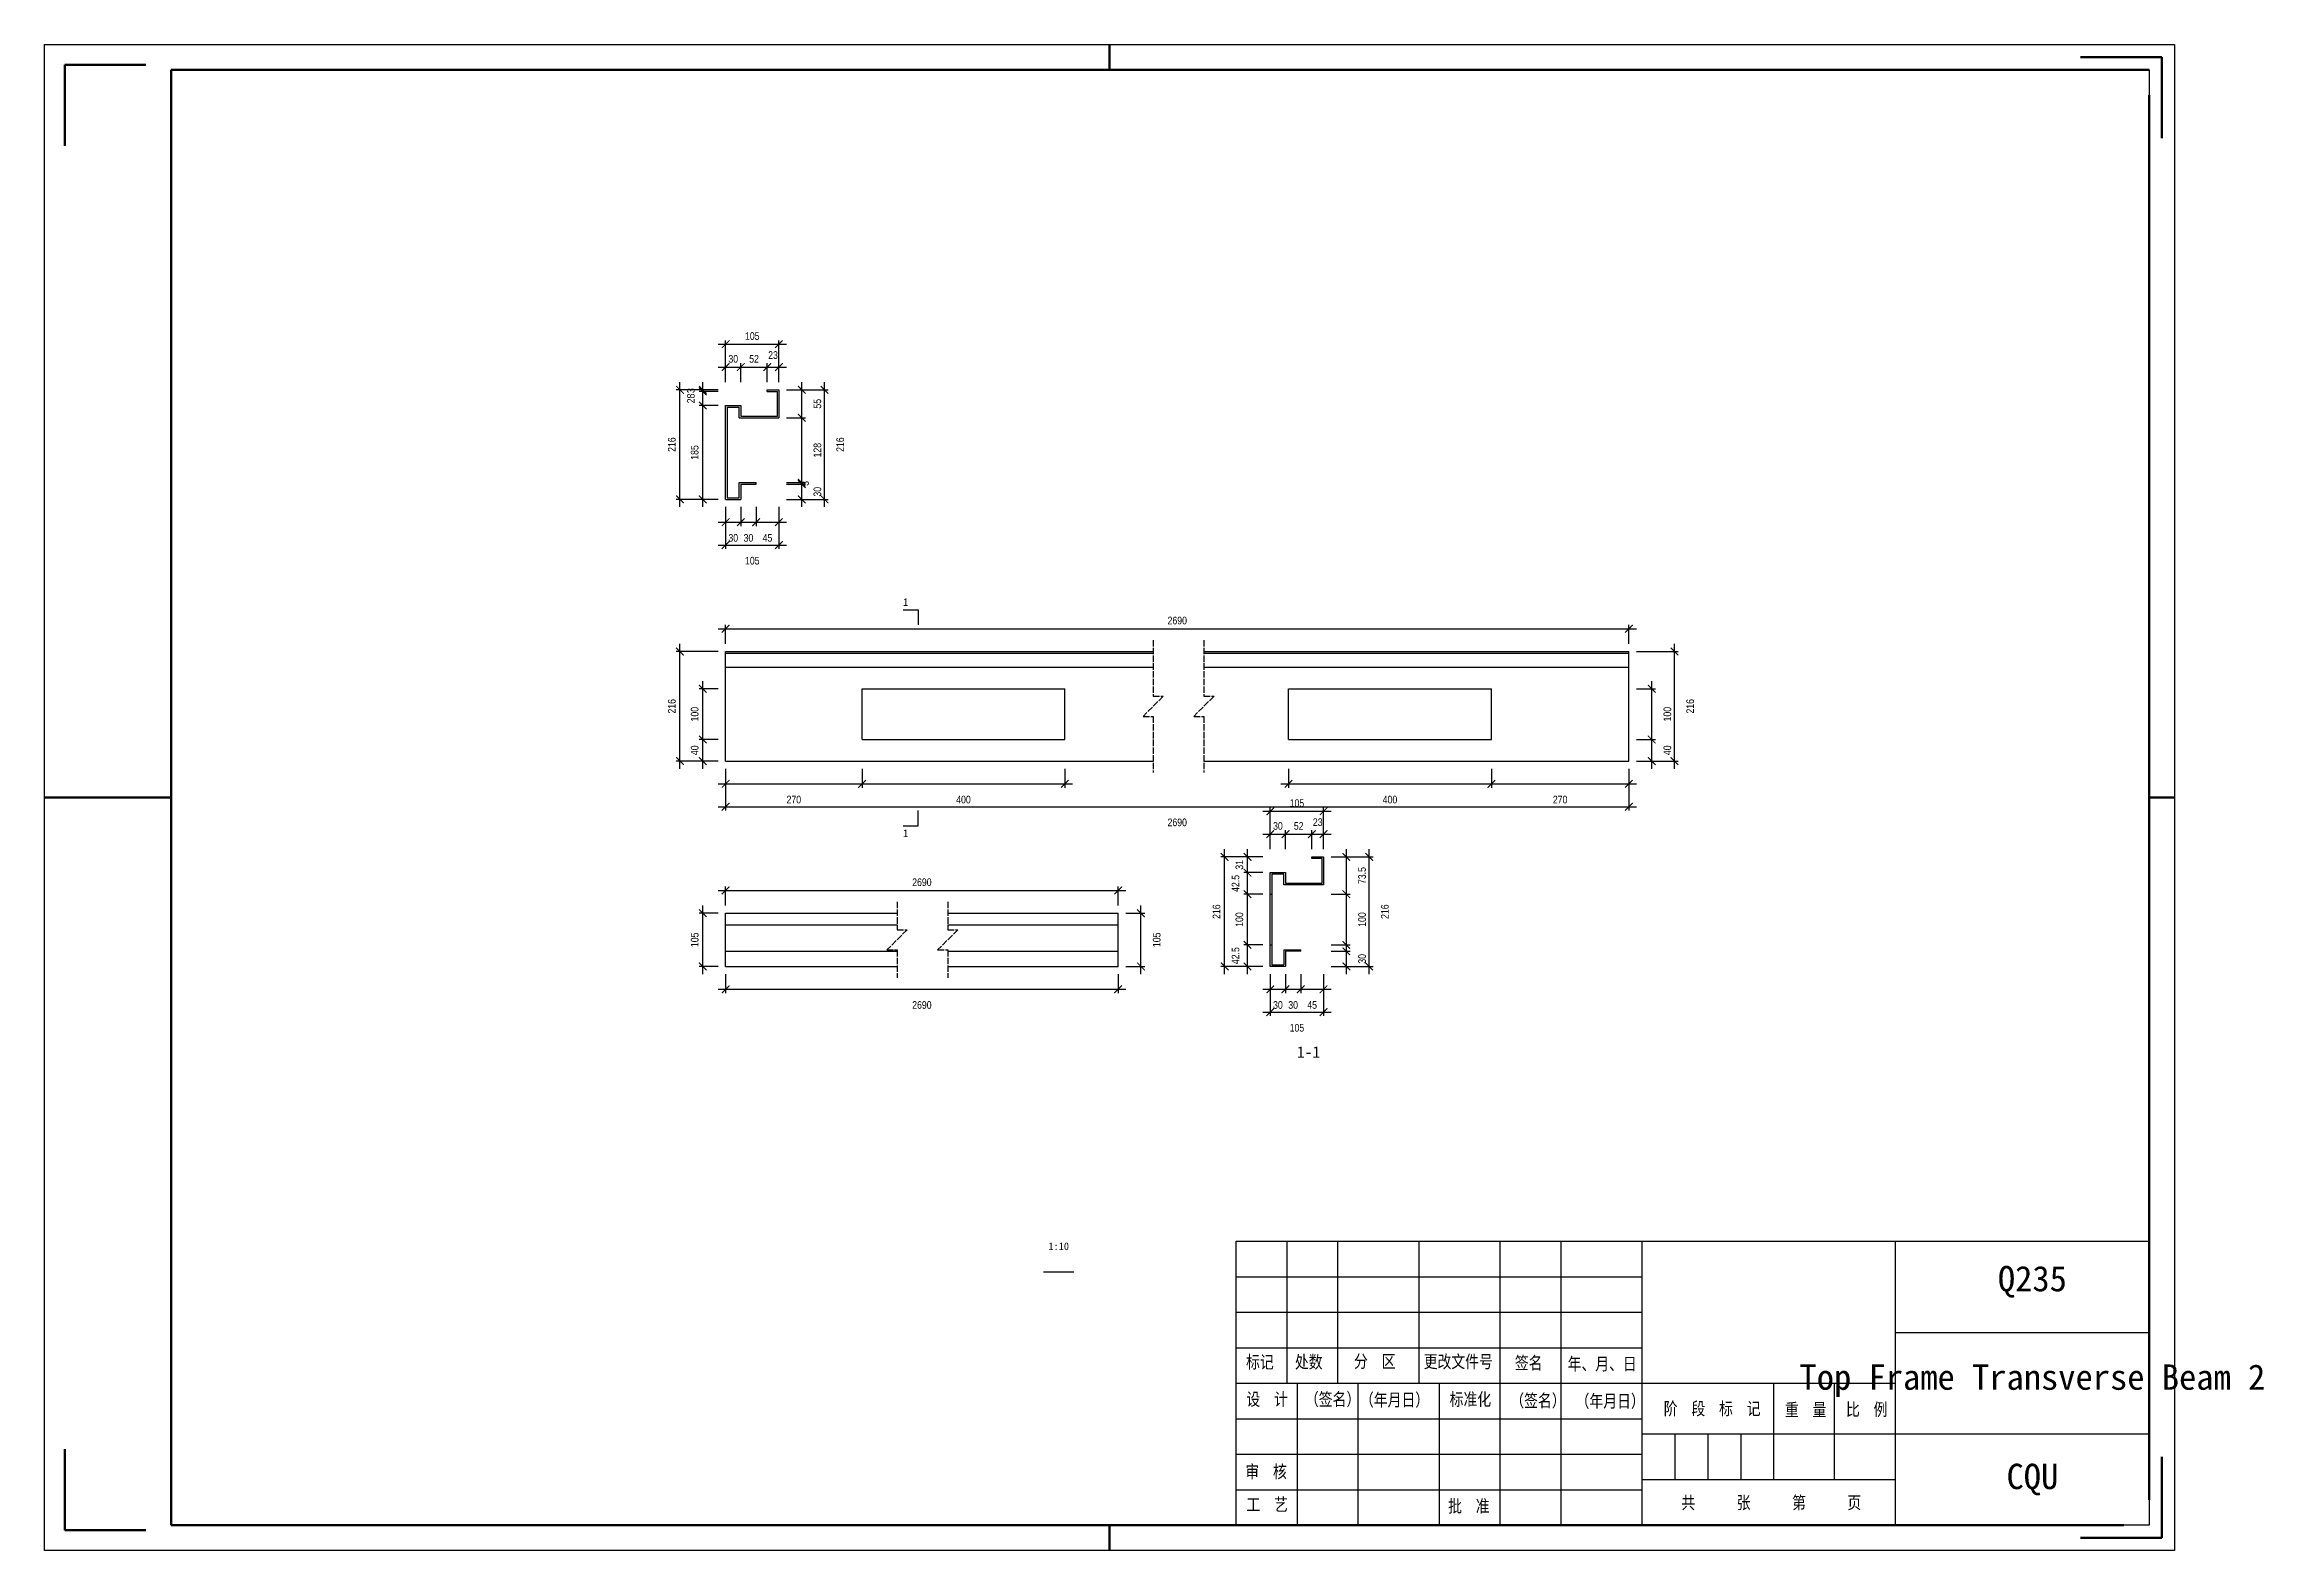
# Model space of a CAD drawing. Header units: millimetres. Extents: x 0 to 1925, y 0 to 4345.
# Drawn here: x 1470 to 1907.6, y 1835 to 2132 of the extents above; entities that cross this region are included whole.
import ezdxf

# ---------------------------------------------------------------- set-up
doc = ezdxf.new("R2010")
doc.units = ezdxf.units.MM
doc.linetypes.add('DASHED', pattern=[1.524, 1.27, -0.254])
doc.layers.add('总内框线', color=7, linetype='Continuous', lineweight=50)
doc.layers.add('总外框线', color=7, linetype='Continuous', lineweight=30)
doc.styles.add('OpenSansCondensed-Light', font='OpenSansCondensed-Light.ttf')
doc.styles.add('陈杰（2）', font='gbenor.shx', dxfattribs={"width": 0.8, "bigfont": 'gbcbig.shx'})
doc.dimstyles.new('EZDXF', dxfattribs={"dimtxt": 0.25, "dimasz": 0.175, "dimexe": 0.375, "dimexo": 0.125, "dimgap": 0.1, "dimtad": 1, "dimlfac": 100, "dimzin": 12, "dimdsep": 46, "dimtxsty": 'OpenSansCondensed-Light', "dimblk": 'ARCHTICK', "dimcen": 2.5, "dimazin": 3, "dimtfac": 0.5, "dimtmove": 2, "dimatfit": 3, "dimarcsym": 0})

msp = doc.modelspace()

# ---------------------------------------------------------------- texts
for s, height, p in [('1', 1.5, (1639.32014, 2021.28373)), ('1', 1.5, (1639.32014, 1975.68373)), ('1-1', 2.25, (1716.97901, 1932.18373))]:
    msp.add_text(s, height=height).set_placement(p)
at = {"attachment_point": 5}
for s, insert, char_height in [('1:10', (1670, 1895), 1.5), ('Q235', (1862, 1888), 5), ('Top Frame Transverse Beam 2', (1862, 1868.5), 5), ('CQU', (1862, 1849), 5)]:
    msp.add_mtext(s, dxfattribs=dict(at, insert=insert, char_height=char_height))
at = {"char_height": 2.5, "width": 93.0192856, "attachment_point": 1, "style": '陈杰（2）'}
for s, insert in [('{\\fSimSun|b0|i0|c134|p2;标记}', (1706.95482, 1873.44053)), ('{\\fSimSun|b0|i0|c134|p2;处数}', (1716.57596, 1873.45543)), ('{\\fSimSun|b0|i0|c134|p2;分\u3000区}', (1728.23692, 1873.57959)), ('{\\fSimSun|b0|i0|c134|p2;更改文件号}', (1741.97169, 1873.52496)), ('{\\fSimSun|b0|i0|c134|p2;签名}', (1759.95608, 1873.2667)), ('{\\fSimSun|b0|i0|c134|p2;年、月、日}', (1770.35064, 1873.07301)), ('{\\fSimSun|b0|i0|c134|p2;设\u3000计}', (1707.01432, 1866.10007)), ('{\\fSimSun|b0|i0|c134|p2;（签名）}', (1718.55629, 1866.10007)), ('{\\fSimSun|b0|i0|c134|p2;\u3000（年月日）}', (1726.68156, 1865.98584)), ('{\\fSimSun|b0|i0|c134|p2;标准化}', (1747.08823, 1866.08517)), ('{\\fSimSun|b0|i0|c134|p2;（签名）}', (1759.05516, 1865.83685)), ('{\\fSimSun|b0|i0|c134|p2;（年月日）}', (1771.923, 1865.73752)), ('{\\fSimSun|b0|i0|c134|p2;阶\u3000段\u3000标\u3000记}', (1789.30395, 1864.25254)), ('{\\fSimSun|b0|i0|c134|p2;重\u3000量}', (1813.18681, 1864.02408)), ('{\\fSimSun|b0|i0|c134|p2;比\u3000例}', (1825.23873, 1864.09361)), ('{\\fSimSun|b0|i0|c134|p2;审\u3000核}', (1706.81034, 1851.83138)), ('{\\fSimSun|b0|i0|c134|p2;工\u3000艺}', (1707.01432, 1845.34515)), ('{\\fSimSun|b0|i0|c134|p2;批\u3000准}', (1746.78226, 1845.0273)), ('{\\fSimSun|b0|i0|c134|p2;共\u3000\u3000\u3000张\u3000\u3000\u3000第\u3000\u3000\u3000页}', (1792.79713, 1845.72757))]:
    msp.add_mtext(s, dxfattribs=dict(at, insert=insert))

# ---------------------------------------------------------------- blocks, each defined once
blk = doc.blocks.new('_ARCHTICK')
at = {"color": 0, "linetype": 'ByBlock', "const_width": 0.15}
blk.add_lwpolyline([(-0.5, -0.5), (0.5, 0.5)], dxfattribs=at)
blk = doc.blocks.new('*D600')
at = {"transparency": 16777216}
for p, q in [((1710.23, 1971.78), (1706.48, 1971.78)), ((1707.23, 1967.18), (1707.23, 1973.28)), ((1710.23, 1968.68), (1706.48, 1968.68))]:
    blk.add_line(p, q, dxfattribs=at)
at = {"layer": 'Defpoints', "transparency": 16777216}
for p in [(1711.73, 1971.78), (1707.23, 1968.68), (1711.73, 1968.68)]:
    blk.add_point(p, dxfattribs=at)
at = {"transparency": 16777216, "xscale": 1.5, "yscale": 1.5}
for p, rotation in [((1707.23, 1971.78), 270), ((1707.23, 1968.68), 90)]:
    blk.add_blockref('_ARCHTICK', p, dxfattribs=dict(at, rotation=rotation))
at = {"transparency": 16777216, "insert": (1705.63, 1970.23), "char_height": 1.5, "attachment_point": 5, "rotation": 90, "style": 'OpenSansCondensed-Light'}
blk.add_mtext('31', dxfattribs=at)

# ---------------------------------------------------------------- dimensions: what is measured, and where the dimension line sits
for base, p1, p2, location, text, override in [((1604.32901, 2072.88373), (1604.32901, 2063.88373), (1614.82901, 2063.88373), (1609.57901, 2074.48373), '105', {"dimtxt": 1.5, "dimasz": 1.5, "dimexe": 0.75, "dimexo": 1.5, "dimtad": 1, "dimlfac": 10, "dimblk": 'ARCHTICK', "dimsah": 0, "dimtsz": 0, "dimdle": 1.5, "dimtmove": 2}), ((1604.32901, 2033.28373), (1604.32901, 2042.28373), (1614.82901, 2042.28373), (1609.57901, 2030.18373), '105', {"dimtxt": 1.5, "dimasz": 1.5, "dimexe": 0.75, "dimexo": 1.5, "dimtad": 4, "dimlfac": 10, "dimblk": 'ARCHTICK', "dimsah": 0, "dimtsz": 0, "dimdle": 1.5, "dimtmove": 2}), ((1604.32901, 2016.78373), (1604.32901, 2012.28373), (1782.42901, 2012.28373), (1693.37901, 2018.38373), '2690', {"dimtxt": 1.5, "dimasz": 1.5, "dimexe": 0.75, "dimexo": 1.5, "dimtad": 1, "dimlfac": 10, "dimblk": 'ARCHTICK', "dimsah": 0, "dimtsz": 0, "dimdle": 1.5, "dimtmove": 2}), ((1604.32901, 1986.18373), (1604.32901, 1990.68373), (1631.22901, 1990.68373), (1617.77901, 1983.08373), '270', {"dimtxt": 1.5, "dimasz": 1.5, "dimexe": 0.75, "dimexo": 1.5, "dimtad": 4, "dimlfac": 10, "dimblk": 'ARCHTICK', "dimsah": 0, "dimtsz": 0, "dimdle": 1.5, "dimtmove": 2}), ((1604.32901, 1981.68373), (1604.32901, 1990.68373), (1782.42901, 1990.68373), (1693.37901, 1978.58373), '2690', {"dimtxt": 1.5, "dimasz": 1.5, "dimexe": 0.75, "dimexo": 1.5, "dimtad": 4, "dimlfac": 10, "dimblk": 'ARCHTICK', "dimsah": 0, "dimtsz": 0, "dimdle": 1.5, "dimtmove": 2}), ((1755.32901, 1986.18373), (1755.32901, 1990.68373), (1782.42901, 1990.68373), (1768.87901, 1983.08373), '270', {"dimtxt": 1.5, "dimasz": 1.5, "dimexe": 0.75, "dimexo": 1.5, "dimtad": 4, "dimlfac": 10, "dimblk": 'ARCHTICK', "dimsah": 0, "dimtsz": 0, "dimdle": 1.5, "dimtmove": 2}), ((1604.32901, 1965.18373), (1604.32901, 1960.68373), (1681.72901, 1960.68373), (1643.02901, 1966.78373), '2690', {"dimtxt": 1.5, "dimasz": 1.5, "dimexe": 0.75, "dimexo": 1.5, "dimtad": 1, "dimlfac": 10, "dimblk": 'ARCHTICK', "dimsah": 0, "dimtsz": 0, "dimdle": 1.5, "dimtmove": 2}), ((1604.32901, 1945.68373), (1604.32901, 1950.18373), (1681.72901, 1950.18373), (1643.02901, 1942.58373), '2690', {"dimtxt": 1.5, "dimasz": 1.5, "dimexe": 0.75, "dimexo": 1.5, "dimtad": 4, "dimlfac": 10, "dimblk": 'ARCHTICK', "dimsah": 0, "dimtsz": 0, "dimdle": 1.5, "dimtmove": 2})]:
    msp.add_linear_dim(base=base, p1=p1, p2=p2, location=location, text=text, dimstyle='EZDXF', override=override).render()
for base, p1, p2, location, override in [((1604.32901, 2068.38373), (1604.32901, 2063.88373), (1607.32901, 2063.88373), (1605.82901, 2069.98373), {"dimtxt": 1.5, "dimasz": 1.5, "dimexe": 0.75, "dimexo": 1.5, "dimtad": 1, "dimlfac": 10, "dimblk": 'ARCHTICK', "dimsah": 0, "dimtsz": 0, "dimdle": 1.5, "dimtmove": 2}), ((1607.32901, 2068.38373), (1607.32901, 2063.88373), (1612.52901, 2063.88373), (1609.92901, 2069.98373), {"dimtxt": 1.5, "dimasz": 1.5, "dimexe": 0.75, "dimexo": 1.5, "dimtad": 1, "dimlfac": 10, "dimblk": 'ARCHTICK', "dimsah": 0, "dimtsz": 0, "dimdle": 1.5, "dimtmove": 2}), ((1612.52901, 2068.38373), (1612.52901, 2063.88373), (1614.82901, 2063.88373), (1613.67901, 2070.73373), {"dimtxt": 1.5, "dimasz": 1.5, "dimexe": 0.75, "dimexo": 1.5, "dimtad": 1, "dimlfac": 10, "dimblk": 'ARCHTICK', "dimsah": 0, "dimtsz": 0, "dimdle": 1.5, "dimtmove": 2}), ((1604.32901, 2037.78373), (1604.32901, 2042.28373), (1607.32901, 2042.28373), (1605.82901, 2034.68373), {"dimtxt": 1.5, "dimasz": 1.5, "dimexe": 0.75, "dimexo": 1.5, "dimtad": 4, "dimlfac": 10, "dimblk": 'ARCHTICK', "dimsah": 0, "dimtsz": 0, "dimdle": 1.5, "dimtmove": 2}), ((1607.32901, 2037.78373), (1607.32901, 2042.28373), (1610.32901, 2042.28373), (1608.82901, 2034.68373), {"dimtxt": 1.5, "dimasz": 1.5, "dimexe": 0.75, "dimexo": 1.5, "dimtad": 4, "dimlfac": 10, "dimblk": 'ARCHTICK', "dimsah": 0, "dimtsz": 0, "dimdle": 1.5, "dimtmove": 2}), ((1610.32901, 2037.78373), (1610.32901, 2042.28373), (1614.82901, 2042.28373), (1612.57901, 2034.68373), {"dimtxt": 1.5, "dimasz": 1.5, "dimexe": 0.75, "dimexo": 1.5, "dimtad": 4, "dimlfac": 10, "dimblk": 'ARCHTICK', "dimsah": 0, "dimtsz": 0, "dimdle": 1.5, "dimtmove": 2}), ((1631.22901, 1986.18373), (1631.22901, 1990.68373), (1671.22901, 1990.68373), (1651.22901, 1983.08373), {"dimtxt": 1.5, "dimasz": 1.5, "dimexe": 0.75, "dimexo": 1.5, "dimtad": 4, "dimlfac": 10, "dimblk": 'ARCHTICK', "dimsah": 0, "dimtsz": 0, "dimdle": 1.5, "dimtmove": 2}), ((1715.32901, 1986.18373), (1715.32901, 1990.68373), (1755.32901, 1990.68373), (1735.32901, 1983.08373), {"dimtxt": 1.5, "dimasz": 1.5, "dimexe": 0.75, "dimexo": 1.5, "dimtad": 4, "dimlfac": 10, "dimblk": 'ARCHTICK', "dimsah": 0, "dimtsz": 0, "dimdle": 1.5, "dimtmove": 2}), ((1711.72901, 1980.78373), (1711.72901, 1971.78373), (1722.22901, 1971.78373), (1716.97901, 1982.38373), {"dimtxt": 1.5, "dimasz": 1.5, "dimexe": 0.75, "dimexo": 1.5, "dimtad": 1, "dimlfac": 10, "dimblk": 'ARCHTICK', "dimsah": 0, "dimtsz": 0, "dimdle": 1.5, "dimtmove": 2}), ((1711.72901, 1976.28373), (1711.72901, 1971.78373), (1714.72901, 1971.78373), (1713.22901, 1977.88373), {"dimtxt": 1.5, "dimasz": 1.5, "dimexe": 0.75, "dimexo": 1.5, "dimtad": 1, "dimlfac": 10, "dimblk": 'ARCHTICK', "dimsah": 0, "dimtsz": 0, "dimdle": 1.5, "dimtmove": 2}), ((1714.72901, 1976.28373), (1714.72901, 1971.78373), (1719.92901, 1971.78373), (1717.32901, 1977.88373), {"dimtxt": 1.5, "dimasz": 1.5, "dimexe": 0.75, "dimexo": 1.5, "dimtad": 1, "dimlfac": 10, "dimblk": 'ARCHTICK', "dimsah": 0, "dimtsz": 0, "dimdle": 1.5, "dimtmove": 2}), ((1719.92901, 1976.28373), (1719.92901, 1971.78373), (1722.22901, 1971.78373), (1721.07901, 1978.63373), {"dimtxt": 1.5, "dimasz": 1.5, "dimexe": 0.75, "dimexo": 1.5, "dimtad": 1, "dimlfac": 10, "dimblk": 'ARCHTICK', "dimsah": 0, "dimtsz": 0, "dimdle": 1.5, "dimtmove": 2}), ((1711.72901, 1945.68373), (1711.72901, 1950.18373), (1714.72901, 1950.18373), (1713.22901, 1942.58373), {"dimtxt": 1.5, "dimasz": 1.5, "dimexe": 0.75, "dimexo": 1.5, "dimtad": 4, "dimlfac": 10, "dimblk": 'ARCHTICK', "dimsah": 0, "dimtsz": 0, "dimdle": 1.5, "dimtmove": 2}), ((1711.72901, 1941.18373), (1711.72901, 1950.18373), (1722.22901, 1950.18373), (1716.97901, 1938.08373), {"dimtxt": 1.5, "dimasz": 1.5, "dimexe": 0.75, "dimexo": 1.5, "dimtad": 4, "dimlfac": 10, "dimblk": 'ARCHTICK', "dimsah": 0, "dimtsz": 0, "dimdle": 1.5, "dimtmove": 2}), ((1714.72901, 1945.68373), (1714.72901, 1950.18373), (1717.72901, 1950.18373), (1716.22901, 1942.58373), {"dimtxt": 1.5, "dimasz": 1.5, "dimexe": 0.75, "dimexo": 1.5, "dimtad": 4, "dimlfac": 10, "dimblk": 'ARCHTICK', "dimsah": 0, "dimtsz": 0, "dimdle": 1.5, "dimtmove": 2}), ((1717.72901, 1945.68373), (1717.72901, 1950.18373), (1722.22901, 1950.18373), (1719.97901, 1942.58373), {"dimtxt": 1.5, "dimasz": 1.5, "dimexe": 0.75, "dimexo": 1.5, "dimtad": 4, "dimlfac": 10, "dimblk": 'ARCHTICK', "dimsah": 0, "dimtsz": 0, "dimdle": 1.5, "dimtmove": 2})]:
    msp.add_linear_dim(base=base, p1=p1, p2=p2, location=location, dimstyle='EZDXF', override=override).render()
for base, p1, p2, location, text, override in [((1595.32901, 2042.28373), (1604.32901, 2042.28373), (1604.32901, 2063.88373), (1593.72901, 2053.08373), '216', {"dimtxt": 1.5, "dimasz": 1.5, "dimexe": 0.75, "dimexo": 1.5, "dimtad": 1, "dimlfac": 10, "dimblk": 'ARCHTICK', "dimsah": 0, "dimtsz": 0, "dimdle": 1.5, "dimtmove": 2}), ((1623.82901, 2042.28373), (1614.82901, 2042.28373), (1614.82901, 2063.88373), (1626.92901, 2053.08373), '216', {"dimtxt": 1.5, "dimasz": 1.5, "dimexe": 0.75, "dimexo": 1.5, "dimtad": 4, "dimlfac": 10, "dimblk": 'ARCHTICK', "dimsah": 0, "dimtsz": 0, "dimdle": 1.5, "dimtmove": 2}), ((1595.32901, 1990.68373), (1604.32901, 1990.68373), (1604.32901, 2012.28373), (1593.72901, 2001.48373), '216', {"dimtxt": 1.5, "dimasz": 1.5, "dimexe": 0.75, "dimexo": 1.5, "dimtad": 1, "dimlfac": 10, "dimblk": 'ARCHTICK', "dimsah": 0, "dimtsz": 0, "dimdle": 1.5, "dimtmove": 2}), ((1791.42901, 1990.68373), (1782.42901, 1990.68373), (1782.42901, 2012.28373), (1794.52901, 2001.48373), '216', {"dimtxt": 1.5, "dimasz": 1.5, "dimexe": 0.75, "dimexo": 1.5, "dimtad": 4, "dimlfac": 10, "dimblk": 'ARCHTICK', "dimsah": 0, "dimtsz": 0, "dimdle": 1.5, "dimtmove": 2}), ((1599.82901, 1990.68373), (1604.32901, 1990.68373), (1604.32901, 1994.93373), (1598.22901, 1992.80873), '40', {"dimtxt": 1.5, "dimasz": 1.5, "dimexe": 0.75, "dimexo": 1.5, "dimtad": 1, "dimlfac": 10, "dimblk": 'ARCHTICK', "dimsah": 0, "dimtsz": 0, "dimdle": 1.5, "dimtmove": 2}), ((1786.92901, 1990.68373), (1782.42901, 1990.68373), (1782.42901, 1994.93373), (1790.02901, 1992.80873), '40', {"dimtxt": 1.5, "dimasz": 1.5, "dimexe": 0.75, "dimexo": 1.5, "dimtad": 4, "dimlfac": 10, "dimblk": 'ARCHTICK', "dimsah": 0, "dimtsz": 0, "dimdle": 1.5, "dimtmove": 2}), ((1599.82901, 1950.18373), (1604.32901, 1950.18373), (1604.32901, 1960.68373), (1598.22901, 1955.43373), '105', {"dimtxt": 1.5, "dimasz": 1.5, "dimexe": 0.75, "dimexo": 1.5, "dimtad": 1, "dimlfac": 10, "dimblk": 'ARCHTICK', "dimsah": 0, "dimtsz": 0, "dimdle": 1.5, "dimtmove": 2}), ((1686.22901, 1950.18373), (1681.72901, 1950.18373), (1681.72901, 1960.68373), (1689.32901, 1955.43373), '105', {"dimtxt": 1.5, "dimasz": 1.5, "dimexe": 0.75, "dimexo": 1.5, "dimtad": 4, "dimlfac": 10, "dimblk": 'ARCHTICK', "dimsah": 0, "dimtsz": 0, "dimdle": 1.5, "dimtmove": 2})]:
    msp.add_linear_dim(base=base, p1=p1, p2=p2, angle=90, location=location, text=text, dimstyle='EZDXF', override=override).render()
for base, p1, p2, location, override in [((1599.82901, 2063.58373), (1604.32901, 2063.58373), (1604.32901, 2063.88373), (1597.47901, 2063.73373), {"dimtxt": 1.5, "dimasz": 1.5, "dimexe": 0.75, "dimexo": 1.5, "dimtad": 1, "dimlfac": 10, "dimblk": 'ARCHTICK', "dimsah": 0, "dimtsz": 0, "dimdle": 1.5, "dimtmove": 2}), ((1599.82901, 2060.78373), (1604.32901, 2060.78373), (1604.32901, 2063.58373), (1597.47901, 2062.18373), {"dimtxt": 1.5, "dimasz": 1.5, "dimexe": 0.75, "dimexo": 1.5, "dimtad": 1, "dimlfac": 10, "dimblk": 'ARCHTICK', "dimsah": 0, "dimtsz": 0, "dimdle": 1.5, "dimtmove": 2}), ((1599.82901, 2042.28373), (1604.32901, 2042.28373), (1604.32901, 2060.78373), (1598.22901, 2051.53373), {"dimtxt": 1.5, "dimasz": 1.5, "dimexe": 0.75, "dimexo": 1.5, "dimtad": 1, "dimlfac": 10, "dimblk": 'ARCHTICK', "dimsah": 0, "dimtsz": 0, "dimdle": 1.5, "dimtmove": 2}), ((1619.32901, 2058.38373), (1614.82901, 2058.38373), (1614.82901, 2063.88373), (1622.42901, 2061.13373), {"dimtxt": 1.5, "dimasz": 1.5, "dimexe": 0.75, "dimexo": 1.5, "dimtad": 4, "dimlfac": 10, "dimblk": 'ARCHTICK', "dimsah": 0, "dimtsz": 0, "dimdle": 1.5, "dimtmove": 2}), ((1619.32901, 2045.58373), (1614.82901, 2045.58373), (1614.82901, 2058.38373), (1622.42901, 2051.98373), {"dimtxt": 1.5, "dimasz": 1.5, "dimexe": 0.75, "dimexo": 1.5, "dimtad": 4, "dimlfac": 10, "dimblk": 'ARCHTICK', "dimsah": 0, "dimtsz": 0, "dimdle": 1.5, "dimtmove": 2}), ((1619.32901, 2045.28373), (1614.82901, 2045.28373), (1614.82901, 2045.58373), (1619.97901, 2045.43373), {"dimtxt": 1.5, "dimasz": 1.5, "dimexe": 0.75, "dimexo": 1.5, "dimtad": 4, "dimlfac": 10, "dimblk": 'ARCHTICK', "dimsah": 0, "dimtsz": 0, "dimdle": 1.5, "dimtmove": 2}), ((1619.32901, 2042.28373), (1614.82901, 2042.28373), (1614.82901, 2045.28373), (1622.42901, 2043.78373), {"dimtxt": 1.5, "dimasz": 1.5, "dimexe": 0.75, "dimexo": 1.5, "dimtad": 4, "dimlfac": 10, "dimblk": 'ARCHTICK', "dimsah": 0, "dimtsz": 0, "dimdle": 1.5, "dimtmove": 2}), ((1599.82901, 1994.93373), (1604.32901, 1994.93373), (1604.32901, 2004.93373), (1598.22901, 1999.93373), {"dimtxt": 1.5, "dimasz": 1.5, "dimexe": 0.75, "dimexo": 1.5, "dimtad": 1, "dimlfac": 10, "dimblk": 'ARCHTICK', "dimsah": 0, "dimtsz": 0, "dimdle": 1.5, "dimtmove": 2}), ((1786.92901, 1994.93373), (1782.42901, 1994.93373), (1782.42901, 2004.93373), (1790.02901, 1999.93373), {"dimtxt": 1.5, "dimasz": 1.5, "dimexe": 0.75, "dimexo": 1.5, "dimtad": 4, "dimlfac": 10, "dimblk": 'ARCHTICK', "dimsah": 0, "dimtsz": 0, "dimdle": 1.5, "dimtmove": 2}), ((1702.72901, 1950.18373), (1711.72901, 1950.18373), (1711.72901, 1971.78373), (1701.12901, 1960.98373), {"dimtxt": 1.5, "dimasz": 1.5, "dimexe": 0.75, "dimexo": 1.5, "dimtad": 1, "dimlfac": 10, "dimblk": 'ARCHTICK', "dimsah": 0, "dimtsz": 0, "dimdle": 1.5, "dimtmove": 2}), ((1707.22901, 1964.43373), (1711.72901, 1964.43373), (1711.72901, 1968.68373), (1704.87901, 1966.55873), {"dimtxt": 1.5, "dimasz": 1.5, "dimexe": 0.75, "dimexo": 1.5, "dimtad": 1, "dimlfac": 10, "dimblk": 'ARCHTICK', "dimsah": 0, "dimtsz": 0, "dimdle": 1.5, "dimtmove": 2}), ((1726.72901, 1964.43373), (1722.22901, 1964.43373), (1722.22901, 1971.78373), (1729.82901, 1968.10873), {"dimtxt": 1.5, "dimasz": 1.5, "dimexe": 0.75, "dimexo": 1.5, "dimtad": 4, "dimlfac": 10, "dimblk": 'ARCHTICK', "dimsah": 0, "dimtsz": 0, "dimdle": 1.5, "dimtmove": 2}), ((1731.22901, 1950.18373), (1722.22901, 1950.18373), (1722.22901, 1971.78373), (1734.32901, 1960.98373), {"dimtxt": 1.5, "dimasz": 1.5, "dimexe": 0.75, "dimexo": 1.5, "dimtad": 4, "dimlfac": 10, "dimblk": 'ARCHTICK', "dimsah": 0, "dimtsz": 0, "dimdle": 1.5, "dimtmove": 2}), ((1707.22901, 1954.43373), (1711.72901, 1954.43373), (1711.72901, 1964.43373), (1705.62901, 1959.43373), {"dimtxt": 1.5, "dimasz": 1.5, "dimexe": 0.75, "dimexo": 1.5, "dimtad": 1, "dimlfac": 10, "dimblk": 'ARCHTICK', "dimsah": 0, "dimtsz": 0, "dimdle": 1.5, "dimtmove": 2}), ((1726.72901, 1954.43373), (1722.22901, 1954.43373), (1722.22901, 1964.43373), (1729.82901, 1959.43373), {"dimtxt": 1.5, "dimasz": 1.5, "dimexe": 0.75, "dimexo": 1.5, "dimtad": 4, "dimlfac": 10, "dimblk": 'ARCHTICK', "dimsah": 0, "dimtsz": 0, "dimdle": 1.5, "dimtmove": 2}), ((1707.22901, 1950.18373), (1711.72901, 1950.18373), (1711.72901, 1954.43373), (1704.87901, 1952.30873), {"dimtxt": 1.5, "dimasz": 1.5, "dimexe": 0.75, "dimexo": 1.5, "dimtad": 1, "dimlfac": 10, "dimblk": 'ARCHTICK', "dimsah": 0, "dimtsz": 0, "dimdle": 1.5, "dimtmove": 2}), ((1726.72901, 1950.18373), (1722.22901, 1950.18373), (1722.22901, 1953.18373), (1729.82901, 1951.68373), {"dimtxt": 1.5, "dimasz": 1.5, "dimexe": 0.75, "dimexo": 1.5, "dimtad": 4, "dimlfac": 10, "dimblk": 'ARCHTICK', "dimsah": 0, "dimtsz": 0, "dimdle": 1.5, "dimtmove": 2})]:
    msp.add_linear_dim(base=base, p1=p1, p2=p2, angle=90, location=location, dimstyle='EZDXF', override=override).render()
dim = msp.add_linear_dim(base=(1707.22901, 1968.68373), p1=(1711.72901, 1968.68373), p2=(1711.72901, 1971.78373), angle=90, dimstyle='EZDXF', override={"dimtxt": 1.5, "dimasz": 1.5, "dimexe": 0.75, "dimexo": 1.5, "dimtad": 1, "dimlfac": 10, "dimblk": 'ARCHTICK', "dimsah": 0, "dimtsz": 0, "dimdle": 1.5, "dimtmove": 2})
dim.commit()
dim.dimension.update_dxf_attribs({"geometry": '*D600', "text_midpoint": (1705.62901, 1970.23373), "dimtype": 160})

# ---------------------------------------------------------------- linework, layer by layer
for p, q in [((1885, 2127), (1885, 1942)), ((1612.52901, 2063.58373), (1612.52901, 2063.88373)), ((1612.52901, 2063.88373), (1614.82901, 2063.88373)), ((1612.52901, 2063.58373), (1614.52901, 2063.58373)), ((1614.52901, 2058.68373), (1614.52901, 2063.58373)), ((1614.82901, 2063.88373), (1614.82901, 2058.38373)), ((1604.32901, 2060.78373), (1607.32901, 2060.78373)), ((1604.32901, 2042.28373), (1604.32901, 2060.78373)), ((1604.62901, 2060.48373), (1607.02901, 2060.48373)), ((1604.62901, 2060.48373), (1604.62901, 2042.58373)), ((1607.02901, 2058.38373), (1607.02901, 2060.48373)), ((1607.02901, 2058.38373), (1614.82901, 2058.38373)), ((1607.32901, 2060.78373), (1607.32901, 2058.68373)), ((1607.32901, 2058.68373), (1614.52901, 2058.68373)), ((1607.02901, 2045.58373), (1610.32901, 2045.58373)), ((1607.02901, 2042.58373), (1607.02901, 2045.58373)), ((1607.32901, 2045.28373), (1607.32901, 2042.28373)), ((1607.32901, 2045.28373), (1610.32901, 2045.28373)), ((1610.32901, 2045.28373), (1610.32901, 2045.58373)), ((1604.32901, 2042.28373), (1607.32901, 2042.28373)), ((1604.62901, 2042.58373), (1607.02901, 2042.58373)), ((1604.32901, 2011.98373), (1604.32901, 2012.28373)), ((1604.32901, 2012.28373), (1688.62901, 2012.28373)), ((1604.32901, 2011.98373), (1688.62901, 2011.98373)), ((1604.32901, 2009.18373), (1604.32901, 2011.98373)), ((1604.32901, 1990.68373), (1604.32901, 2009.18373)), ((1604.32901, 2009.18373), (1688.62901, 2009.18373)), ((1698.62901, 2012.28373), (1782.42901, 2012.28373)), ((1698.62901, 2011.98373), (1782.42901, 2011.98373)), ((1698.62901, 2009.18373), (1782.42901, 2009.18373)), ((1782.42901, 2011.98373), (1782.42901, 2012.28373)), ((1782.42901, 2009.18373), (1782.42901, 2011.98373)), ((1782.42901, 1990.68373), (1782.42901, 2009.18373)), ((1631.22901, 1994.93373), (1631.22901, 2004.93373)), ((1631.22901, 2004.93373), (1671.22901, 2004.93373)), ((1671.22901, 1994.93373), (1671.22901, 2004.93373)), ((1715.32901, 1994.93373), (1715.32901, 2004.93373)), ((1715.32901, 2004.93373), (1755.32901, 2004.93373)), ((1755.32901, 1994.93373), (1755.32901, 2004.93373)), ((1631.22901, 1994.93373), (1671.22901, 1994.93373)), ((1715.32901, 1994.93373), (1755.32901, 1994.93373)), ((1604.32901, 1990.68373), (1688.62901, 1990.68373)), ((1698.62901, 1990.68373), (1782.42901, 1990.68373)), ((1719.92901, 1971.48373), (1719.92901, 1971.78373)), ((1719.92901, 1971.78373), (1722.22901, 1971.78373)), ((1721.92901, 1971.48373), (1719.92901, 1971.48373)), ((1721.92901, 1966.58373), (1721.92901, 1971.48373)), ((1722.22901, 1971.78373), (1722.22901, 1966.28373)), ((1711.72901, 1968.68373), (1714.72901, 1968.68373)), ((1711.72901, 1964.43373), (1711.72901, 1968.68373)), ((1714.42901, 1968.38373), (1712.02901, 1968.38373)), ((1712.02901, 1968.38373), (1712.02901, 1964.43373)), ((1714.42901, 1966.28373), (1714.42901, 1968.38373)), ((1722.22901, 1966.28373), (1714.42901, 1966.28373)), ((1714.72901, 1968.68373), (1714.72901, 1966.58373)), ((1714.72901, 1966.58373), (1721.92901, 1966.58373)), ((1604.32901, 1958.38373), (1604.32901, 1960.68373)), ((1604.32901, 1960.68373), (1638.12901, 1960.68373)), ((1648.12901, 1960.68373), (1681.72901, 1960.68373)), ((1681.72901, 1958.38373), (1681.72901, 1960.68373)), ((1711.72901, 1964.43373), (1712.02901, 1964.43373)), ((1711.72901, 1954.43373), (1711.72901, 1964.43373)), ((1712.02901, 1964.43373), (1712.02901, 1954.43373)), ((1604.32901, 1958.38373), (1638.12901, 1958.38373)), ((1604.32901, 1953.18373), (1604.32901, 1958.38373)), ((1648.12901, 1958.38373), (1681.72901, 1958.38373)), ((1681.72901, 1953.18373), (1681.72901, 1958.38373)), ((1604.32901, 1950.18373), (1604.32901, 1953.18373)), ((1604.32901, 1953.18373), (1638.12901, 1953.18373)), ((1648.12901, 1953.18373), (1681.72901, 1953.18373)), ((1681.72901, 1950.18373), (1681.72901, 1953.18373)), ((1711.72901, 1954.43373), (1712.02901, 1954.43373)), ((1711.72901, 1950.18373), (1711.72901, 1954.43373)), ((1712.02901, 1954.43373), (1712.02901, 1950.48373)), ((1714.42901, 1953.48373), (1714.42901, 1950.48373)), ((1714.42901, 1953.48373), (1717.72901, 1953.48373)), ((1714.72901, 1953.18373), (1714.72901, 1950.18373)), ((1717.72901, 1953.18373), (1714.72901, 1953.18373)), ((1717.72901, 1953.18373), (1717.72901, 1953.48373)), ((1604.32901, 1950.18373), (1638.12901, 1950.18373)), ((1648.12901, 1950.18373), (1681.72901, 1950.18373)), ((1714.72901, 1950.18373), (1711.72901, 1950.18373)), ((1712.02901, 1950.48373), (1714.42901, 1950.48373)), ((1705, 1896), (1885, 1896)), ((1705, 1840), (1705, 1896)), ((1715, 1896), (1715, 1868)), ((1725, 1896), (1725, 1868)), ((1741, 1896), (1741, 1868)), ((1757, 1896), (1757, 1868)), ((1769, 1896), (1769, 1840)), ((1785, 1896), (1785, 1840)), ((1835, 1840), (1835, 1896)), ((1885, 1896), (1885, 1840)), ((1667, 1890), (1673, 1890)), ((1705, 1889), (1785, 1889)), ((1705, 1882), (1785, 1882)), ((1835, 1878), (1885, 1878)), ((1705, 1875), (1785, 1875)), ((1705, 1868), (1835, 1868)), ((1717, 1868), (1717, 1840)), ((1729, 1868), (1729, 1840)), ((1745, 1868), (1745, 1840)), ((1757, 1868), (1757, 1840)), ((1811, 1849), (1811, 1868)), ((1823, 1849), (1823, 1868)), ((1705, 1861), (1785, 1861)), ((1785, 1858), (1835, 1858)), ((1791.5, 1858), (1791.5, 1849)), ((1798, 1858), (1798, 1849)), ((1804.5, 1858), (1804.5, 1849)), ((1835, 1858), (1885, 1858)), ((1705, 1854), (1785, 1854)), ((1705, 1847), (1785, 1847)), ((1785, 1849), (1835, 1849)), ((1885, 1840), (1705, 1840))]:
    msp.add_line(p, q)
at = {"linetype": 'DASHED'}
for p, q in [((1688.62901, 2014.53373), (1688.62901, 2003.48373)), ((1698.62901, 2014.53373), (1698.62901, 2003.48373)), ((1690.62901, 2003.48373), (1686.62901, 1999.48373)), ((1688.62901, 2003.48373), (1690.62901, 2003.48373)), ((1700.62901, 2003.48373), (1696.62901, 1999.48373)), ((1698.62901, 2003.48373), (1700.62901, 2003.48373)), ((1686.62901, 1999.48373), (1688.62901, 1999.48373)), ((1688.62901, 1999.48373), (1688.62901, 1988.43373)), ((1696.62901, 1999.48373), (1698.62901, 1999.48373)), ((1698.62901, 1999.48373), (1698.62901, 1988.43373)), ((1638.12901, 1962.93373), (1638.12901, 1957.43373)), ((1648.12901, 1962.93373), (1648.12901, 1957.43373)), ((1640.12901, 1957.43373), (1636.12901, 1953.43373)), ((1638.12901, 1957.43373), (1640.12901, 1957.43373)), ((1650.12901, 1957.43373), (1646.12901, 1953.43373)), ((1648.12901, 1957.43373), (1650.12901, 1957.43373)), ((1636.12901, 1953.43373), (1638.12901, 1953.43373)), ((1638.12901, 1953.43373), (1638.12901, 1947.93373)), ((1646.12901, 1953.43373), (1648.12901, 1953.43373)), ((1648.12901, 1953.43373), (1648.12901, 1947.93373))]:
    msp.add_line(p, q, dxfattribs=at)
for points in [[(1639.32014, 2020.53373), (1642.32014, 2020.53373), (1642.32014, 2017.53373)], [(1639.32014, 1977.93373), (1642.32014, 1977.93373), (1642.32014, 1980.93373)]]:
    msp.add_lwpolyline(points)
at = {"layer": '总内框线'}
for p, q in [((1680, 2127), (1680, 2132)), ((1474, 2128), (1474, 2112)), ((1474, 2128), (1490, 2128)), ((1495, 1840), (1495, 2127)), ((1495, 2127), (1885, 2127)), ((1887.5, 2129.5), (1871.5, 2129.5)), ((1887.5, 2129.5), (1887.5, 2113.5)), ((1885, 2122), (1885, 1845)), ((1470, 1983.5), (1495, 1983.5)), ((1885, 1983.5), (1890, 1983.5)), ((1474, 1839), (1474, 1855)), ((1887.5, 1837.5), (1887.5, 1853.5)), ((1474, 1839), (1490, 1839)), ((1880, 1840), (1495, 1840)), ((1680, 1835), (1680, 1840)), ((1887.5, 1837.5), (1871.5, 1837.5))]:
    msp.add_line(p, q, dxfattribs=at)
at = {"layer": '总外框线'}
for p, q in [((1470, 1835), (1470, 2132)), ((1470, 2132), (1890, 2132)), ((1890, 2132), (1890, 1835)), ((1890, 1835), (1470, 1835))]:
    msp.add_line(p, q, dxfattribs=at)

msp.set_redraw_order([(e.dxf.handle, doc.entitydb.next_handle()) for e in msp.query("TEXT MTEXT ATTDEF DIMENSION ARC_DIMENSION")])  # texts and dimensions are drawn at this point

doc.saveas('drawing.dxf')
